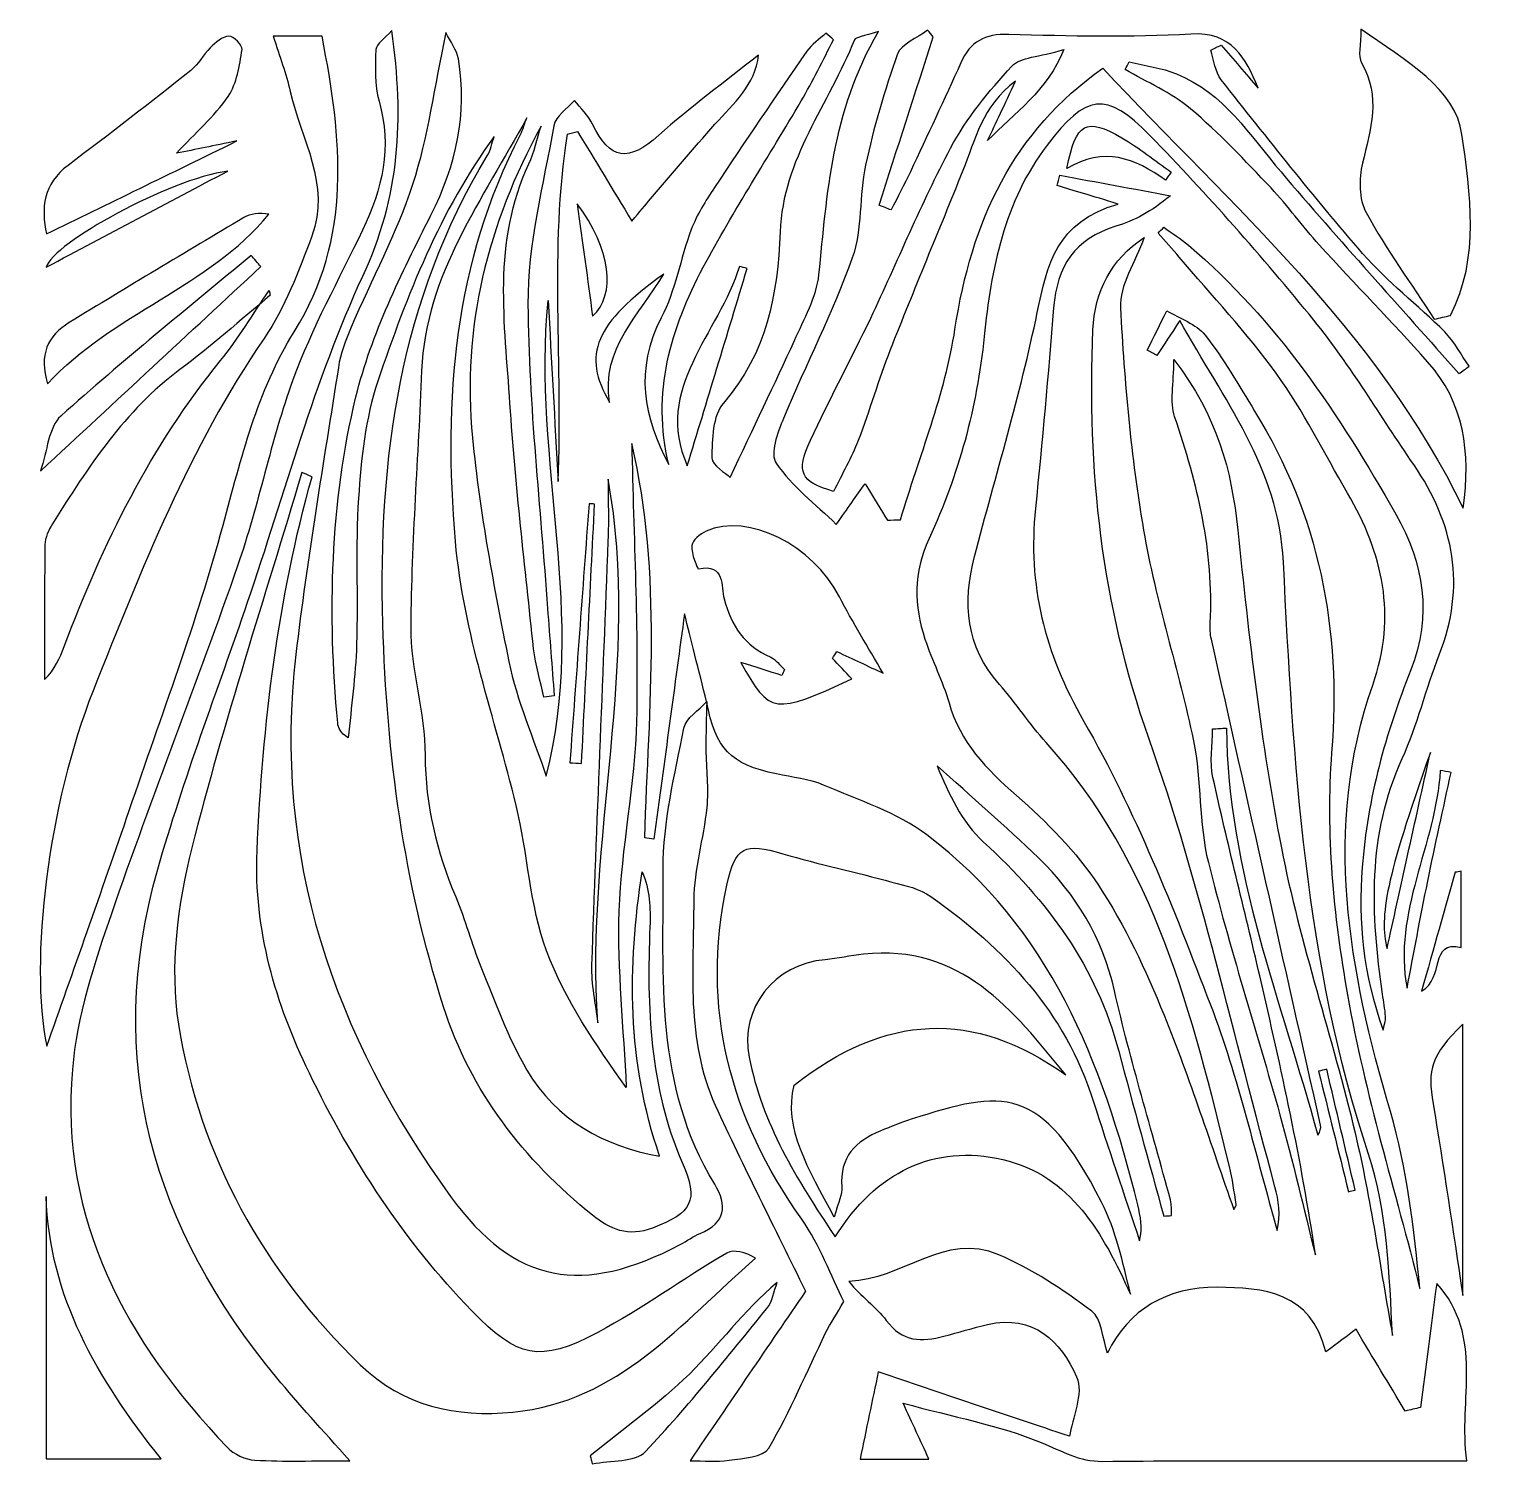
# Model space of a CAD drawing. Header units: centimetres. Extents: x -8.7 to 9, y -8.7 to 8.8.
import ezdxf

# ---------------------------------------------------------------- set-up
doc = ezdxf.new("R2010")
doc.units = ezdxf.units.CM
doc.header["$MEASUREMENT"] = 0
doc.layers.add('Layer 1', color=7, linetype='Continuous')

msp = doc.modelspace()

# ---------------------------------------------------------------- linework, layer by layer
at = {"layer": 'Layer 1'}
for points, knots in [([(-5.70905, 8.69035), (-5.48661, 8.69035), (-5.31802, 8.69035), (-5.11638, 8.69035), (-5.11638, 8.69035), (-4.87114, 7.45072), (-4.74255, 6.23798), (-5.45372, 5.09821), (-5.45372, 5.09821), (-5.90589, 4.37344), (-6.09758, 3.56241), (-6.31901, 2.74728), (-6.31901, 2.74728), (-6.63778, 1.57367), (-7.06768, 0.42982), (-7.46085, -0.72305), (-7.46085, -0.72305), (-7.79859, -1.71344), (-8.15133, -2.69867), (-8.46412, -3.59116), (-8.46412, -3.59116), (-8.67856, -2.55645), (-8.4457, -0.63865), (-7.90005, 0.73179), (-7.90005, 0.73179), (-7.31127, 2.21052), (-6.73165, 3.69081), (-5.82035, 5.01703), (-5.82035, 5.01703), (-5.56466, 5.38917), (-5.40104, 5.8325), (-5.24022, 6.2601), (-5.24022, 6.2601), (-5.0058, 6.88348), (-5.37116, 7.43834), (-5.50232, 8.01831), (-5.50232, 8.01831), (-5.55112, 8.23412), (-5.63179, 8.44277), (-5.70905, 8.69035)], [0, 0, 0, 0, 0.09090909, 0.09090909, 0.09090909, 0.09090909, 0.18181818, 0.18181818, 0.18181818, 0.18181818, 0.27272727, 0.27272727, 0.27272727, 0.27272727, 0.36363636, 0.36363636, 0.36363636, 0.36363636, 0.45454545, 0.45454545, 0.45454545, 0.45454545, 0.54545455, 0.54545455, 0.54545455, 0.54545455, 0.63636364, 0.63636364, 0.63636364, 0.63636364, 0.72727273, 0.72727273, 0.72727273, 0.72727273, 0.81818182, 0.81818182, 0.81818182, 0.81818182, 1, 1, 1, 1]), ([(-6.88679, 7.26779), (-6.64446, 7.31706), (-6.44277, 7.35804), (-6.1508, 7.41739), (-6.1508, 7.41739), (-6.97111, 7.01694), (-7.70909, 6.65671), (-8.4676, 6.28638), (-8.4676, 6.28638), (-8.5343, 6.60325), (-8.50837, 6.89302), (-8.20463, 7.12117), (-8.20463, 7.12117), (-7.70152, 7.49905), (-7.20477, 7.88566), (-6.71164, 8.27645), (-6.71164, 8.27645), (-6.61874, 8.35003), (-6.56204, 8.46753), (-6.47558, 8.55133), (-6.47558, 8.55133), (-6.41139, 8.61359), (-6.32792, 8.68836), (-6.2496, 8.69251), (-6.2496, 8.69251), (-6.19562, 8.69537), (-6.08008, 8.5775), (-6.0882, 8.53011), (-6.0882, 8.53011), (-6.12178, 8.33403), (-6.15048, 8.11575), (-6.25838, 7.95877), (-6.25838, 7.95877), (-6.42559, 7.71541), (-6.65594, 7.51541), (-6.88679, 7.26779)], [0, 0, 0, 0, 0.1, 0.1, 0.1, 0.1, 0.2, 0.2, 0.2, 0.2, 0.3, 0.3, 0.3, 0.3, 0.4, 0.4, 0.4, 0.4, 0.5, 0.5, 0.5, 0.5, 0.6, 0.6, 0.6, 0.6, 0.7, 0.7, 0.7, 0.7, 0.8, 0.8, 0.8, 0.8, 1, 1, 1, 1]), ([(-4.77967, -8.63148), (-5.22229, -8.63148), (-5.57779, -8.64439), (-5.9314, -8.62418), (-5.9314, -8.62418), (-6.04821, -8.61749), (-6.1891, -8.55298), (-6.26993, -8.46818), (-6.26993, -8.46818), (-7.49535, -7.18212), (-8.31108, -5.70725), (-8.15257, -3.87197), (-8.15257, -3.87197), (-8.09695, -3.22792), (-7.88762, -2.58617), (-7.67439, -1.96903), (-7.67439, -1.96903), (-7.18552, -0.55406), (-6.63376, 0.83905), (-6.14219, 2.25303), (-6.14219, 2.25303), (-5.88459, 2.99413), (-5.73918, 3.77481), (-5.47078, 4.51125), (-5.47078, 4.51125), (-5.2421, 5.13874), (-4.91309, 5.72997), (-4.62258, 6.33441), (-4.62258, 6.33441), (-4.38165, 6.83556), (-4.26402, 7.34372), (-4.42255, 7.90085), (-4.42255, 7.90085), (-4.47896, 8.09905), (-4.47039, 8.32051), (-4.46099, 8.52995), (-4.46099, 8.52995), (-4.45797, 8.59707), (-4.35709, 8.65981), (-4.26758, 8.76305), (-4.26758, 8.76305), (-4.11494, 7.67342), (-4.16968, 6.74264), (-4.62022, 5.77307), (-4.62022, 5.77307), (-5.2081, 4.50789), (-5.56666, 3.13599), (-6.02082, 1.809), (-6.02082, 1.809), (-6.39079, 0.72783), (-6.80086, -0.34212), (-7.11437, -1.43953), (-7.11437, -1.43953), (-7.77604, -3.75582), (-7.17591, -5.80299), (-5.66668, -7.62266), (-5.66668, -7.62266), (-5.39983, -7.94427), (-5.11511, -8.25098), (-4.77967, -8.63148)], [0, 0, 0, 0, 0.0625, 0.0625, 0.0625, 0.0625, 0.125, 0.125, 0.125, 0.125, 0.1875, 0.1875, 0.1875, 0.1875, 0.25, 0.25, 0.25, 0.25, 0.3125, 0.3125, 0.3125, 0.3125, 0.375, 0.375, 0.375, 0.375, 0.4375, 0.4375, 0.4375, 0.4375, 0.5, 0.5, 0.5, 0.5, 0.5625, 0.5625, 0.5625, 0.5625, 0.625, 0.625, 0.625, 0.625, 0.6875, 0.6875, 0.6875, 0.6875, 0.75, 0.75, 0.75, 0.75, 0.8125, 0.8125, 0.8125, 0.8125, 0.875, 0.875, 0.875, 0.875, 1, 1, 1, 1]), ([(-0.43752, 0.60002), (-0.53393, 0.49334), (-0.69279, 0.39862), (-0.71597, 0.27786), (-0.71597, 0.27786), (-0.82493, -0.28941), (-0.96928, -0.86421), (-0.96695, -1.43574), (-0.96695, -1.43574), (-0.96158, -2.74043), (-1.07159, -4.07668), (-0.34047, -5.26826), (-0.34047, -5.26826), (-0.18143, -5.52739), (-0.20566, -5.74004), (-0.51787, -5.86746), (-0.51787, -5.86746), (-0.60246, -5.90199), (-0.67765, -5.95903), (-0.75914, -6.00187), (-0.75914, -6.00187), (-1.94339, -6.62398), (-2.76862, -6.49593), (-3.55261, -5.41693), (-3.55261, -5.41693), (-4.97493, -3.45944), (-5.72201, -1.27755), (-5.43449, 1.17374), (-5.43449, 1.17374), (-5.29754, 2.34156), (-5.09723, 3.50207), (-4.91702, 4.66457), (-4.91702, 4.66457), (-4.8912, 4.8311), (-4.82934, 4.99556), (-4.7624, 5.15167), (-4.7624, 5.15167), (-4.51385, 5.73158), (-4.20974, 6.29245), (-4.01527, 6.88943), (-4.01527, 6.88943), (-3.82789, 7.46458), (-3.75026, 8.07548), (-3.61048, 8.73654), (-3.61048, 8.73654), (-3.55481, 8.62293), (-3.47681, 8.52453), (-3.45827, 8.416), (-3.45827, 8.416), (-3.34326, 7.74375), (-3.48386, 7.12843), (-3.79342, 6.51359), (-3.79342, 6.51359), (-4.15106, 5.80329), (-4.5178, 5.07174), (-4.70367, 4.30646), (-4.70367, 4.30646), (-5.01842, 3.0105), (-5.04816, 1.67333), (-4.92566, 0.33999), (-4.92566, 0.33999), (-4.92016, 0.28014), (-4.89592, 0.22204), (-4.79641, 0.15939), (-4.79641, 0.15939), (-4.76146, 0.5374), (-4.70801, 0.91478), (-4.69571, 1.29353), (-4.69571, 1.29353), (-4.67642, 1.88673), (-4.71336, 2.48281), (-4.67261, 3.07394), (-4.67261, 3.07394), (-4.63962, 3.55215), (-4.5898, 4.04599), (-4.43761, 4.49573), (-4.43761, 4.49573), (-4.08489, 5.538), (-3.6836, 6.56617), (-3.02198, 7.47269), (-3.02198, 7.47269), (-3.04981, 7.39345), (-3.06479, 7.30643), (-3.10736, 7.2361), (-3.10736, 7.2361), (-4.16969, 5.48032), (-4.43345, 3.56345), (-4.37593, 1.54409), (-4.37593, 1.54409), (-4.33061, -0.04854), (-4.12095, -1.59837), (-3.63825, -3.1102), (-3.63825, -3.1102), (-3.30831, -4.14353), (-2.66474, -4.96959), (-1.8272, -5.64634), (-1.8272, -5.64634), (-1.61752, -5.81575), (-1.38749, -5.91473), (-1.09653, -5.80266), (-1.09653, -5.80266), (-0.61036, -5.61544), (-0.53297, -5.47307), (-0.73545, -5.00656), (-0.73545, -5.00656), (-1.13492, -4.08644), (-1.16693, -3.11733), (-1.1287, -2.13737), (-1.1287, -2.13737), (-1.11992, -1.91261), (-1.12738, -1.68721), (-1.22197, -1.46845), (-1.22197, -1.46845), (-1.40414, -2.62775), (-1.40752, -3.77511), (-1.00996, -4.92685), (-1.00996, -4.92685), (-1.69092, -4.80969), (-2.26443, -4.48857), (-2.62469, -3.88053), (-2.62469, -3.88053), (-2.85657, -3.48913), (-3.01003, -3.0499), (-3.18399, -2.62617), (-3.18399, -2.62617), (-3.29845, -2.3474), (-3.37303, -2.0521), (-3.48977, -1.7744), (-3.48977, -1.7744), (-3.72173, -1.22261), (-3.86066, -0.664), (-3.86217, -0.05371), (-3.86217, -0.05371), (-3.86341, 0.46826), (-4.04055, 0.99028), (-4.03695, 1.51162), (-4.03695, 1.51162), (-4.02986, 2.54815), (-3.9458, 3.58397), (-3.90492, 4.6205), (-3.90492, 4.6205), (-3.85833, 5.80192), (-3.15237, 6.71298), (-2.62616, 7.69977), (-2.62616, 7.69977), (-2.65135, 7.63196), (-2.66979, 7.56065), (-2.70273, 7.49681), (-2.70273, 7.49681), (-3.50947, 5.9331), (-3.64208, 4.28326), (-3.49267, 2.5482), (-3.49267, 2.5482), (-3.39604, 1.42637), (-3.01351, 0.40317), (-2.75454, -0.66366), (-2.75454, -0.66366), (-2.61249, -1.24884), (-2.59179, -1.87281), (-2.38468, -2.43034), (-2.38468, -2.43034), (-2.16135, -3.03145), (-1.78418, -3.5754), (-1.41588, -4.09269), (-1.41588, -4.09269), (-1.44975, -3.37813), (-1.52886, -2.66206), (-1.50531, -1.94938), (-1.50531, -1.94938), (-1.47978, -1.1759), (-1.30814, -0.40665), (-1.29145, 0.36636), (-1.29145, 0.36636), (-1.26745, 1.47999), (-1.32574, 2.59542), (-1.34953, 3.73935), (-1.34953, 3.73935), (-0.97242, 2.1383), (-1.13979, 0.53808), (-1.19224, -1.05657), (-1.19224, -1.05657), (-1.15501, -1.06146), (-1.11781, -1.06636), (-1.08059, -1.07123), (-1.08059, -1.07123), (-0.95182, -0.12527), (-0.82302, 0.82073), (-0.70784, 1.667), (-0.70784, 1.667), (-0.63241, 1.36818), (-0.53546, 0.98414), (-0.43852, 0.60007), (-0.43852, 0.60007), (-0.43852, 0.60007), (-0.43752, 0.6001), (-0.43752, 0.6001), (-0.43752, 0.6001), (-0.43752, 0.6001), (-0.43752, 0.60002), (-0.43752, 0.60002)], [0, 0, 0, 0, 0.01960784, 0.01960784, 0.01960784, 0.01960784, 0.03921569, 0.03921569, 0.03921569, 0.03921569, 0.05882353, 0.05882353, 0.05882353, 0.05882353, 0.07843137, 0.07843137, 0.07843137, 0.07843137, 0.09803922, 0.09803922, 0.09803922, 0.09803922, 0.11764706, 0.11764706, 0.11764706, 0.11764706, 0.1372549, 0.1372549, 0.1372549, 0.1372549, 0.15686275, 0.15686275, 0.15686275, 0.15686275, 0.17647059, 0.17647059, 0.17647059, 0.17647059, 0.19607843, 0.19607843, 0.19607843, 0.19607843, 0.21568627, 0.21568627, 0.21568627, 0.21568627, 0.23529412, 0.23529412, 0.23529412, 0.23529412, 0.25490196, 0.25490196, 0.25490196, 0.25490196, 0.2745098, 0.2745098, 0.2745098, 0.2745098, 0.29411765, 0.29411765, 0.29411765, 0.29411765, 0.31372549, 0.31372549, 0.31372549, 0.31372549, 0.33333333, 0.33333333, 0.33333333, 0.33333333, 0.35294118, 0.35294118, 0.35294118, 0.35294118, 0.37254902, 0.37254902, 0.37254902, 0.37254902, 0.39215686, 0.39215686, 0.39215686, 0.39215686, 0.41176471, 0.41176471, 0.41176471, 0.41176471, 0.43137255, 0.43137255, 0.43137255, 0.43137255, 0.45098039, 0.45098039, 0.45098039, 0.45098039, 0.47058824, 0.47058824, 0.47058824, 0.47058824, 0.49019608, 0.49019608, 0.49019608, 0.49019608, 0.50980392, 0.50980392, 0.50980392, 0.50980392, 0.52941176, 0.52941176, 0.52941176, 0.52941176, 0.54901961, 0.54901961, 0.54901961, 0.54901961, 0.56862745, 0.56862745, 0.56862745, 0.56862745, 0.58823529, 0.58823529, 0.58823529, 0.58823529, 0.60784314, 0.60784314, 0.60784314, 0.60784314, 0.62745098, 0.62745098, 0.62745098, 0.62745098, 0.64705882, 0.64705882, 0.64705882, 0.64705882, 0.66666667, 0.66666667, 0.66666667, 0.66666667, 0.68627451, 0.68627451, 0.68627451, 0.68627451, 0.70588235, 0.70588235, 0.70588235, 0.70588235, 0.7254902, 0.7254902, 0.7254902, 0.7254902, 0.74509804, 0.74509804, 0.74509804, 0.74509804, 0.76470588, 0.76470588, 0.76470588, 0.76470588, 0.78431373, 0.78431373, 0.78431373, 0.78431373, 0.80392157, 0.80392157, 0.80392157, 0.80392157, 0.82352941, 0.82352941, 0.82352941, 0.82352941, 0.84313725, 0.84313725, 0.84313725, 0.84313725, 0.8627451, 0.8627451, 0.8627451, 0.8627451, 0.88235294, 0.88235294, 0.88235294, 0.88235294, 0.90196078, 0.90196078, 0.90196078, 0.90196078, 0.92156863, 0.92156863, 0.92156863, 0.92156863, 0.94117647, 0.94117647, 0.94117647, 0.94117647, 0.96078431, 0.96078431, 0.96078431, 0.96078431, 1, 1, 1, 1]), ([(-0.89839, 3.48374), (-1.20787, 4.06027), (-1.31633, 4.63965), (-0.99023, 5.26759), (-0.99023, 5.26759), (-0.81838, 5.59858), (-0.75867, 5.98609), (-0.62585, 6.33963), (-0.62585, 6.33963), (-0.55809, 6.51997), (-0.45136, 6.68867), (-0.34396, 6.85046), (-0.34396, 6.85046), (0.02511, 7.40661), (0.39963, 7.95914), (0.77904, 8.50826), (0.77904, 8.50826), (0.83817, 8.59391), (0.93348, 8.65457), (1.01203, 8.72681), (1.01203, 8.72681), (1.04338, 8.70107), (1.07471, 8.67527), (1.10609, 8.64953), (1.10609, 8.64953), (0.97541, 8.40114), (0.85384, 8.1474), (0.71231, 7.90536), (0.71231, 7.90536), (0.31721, 7.22956), (-0.11076, 6.5717), (-0.47956, 5.88209), (-0.47956, 5.88209), (-0.87564, 5.14144), (-1.11001, 4.35417), (-0.89839, 3.48374)], [0, 0, 0, 0, 0.1, 0.1, 0.1, 0.1, 0.2, 0.2, 0.2, 0.2, 0.3, 0.3, 0.3, 0.3, 0.4, 0.4, 0.4, 0.4, 0.5, 0.5, 0.5, 0.5, 0.6, 0.6, 0.6, 0.6, 0.7, 0.7, 0.7, 0.7, 0.8, 0.8, 0.8, 0.8, 1, 1, 1, 1]), ([(1.65174, 8.74884), (1.07651, 7.76186), (1.02963, 6.77402), (0.92678, 5.79315), (0.92678, 5.79315), (0.89789, 5.51804), (0.74668, 5.25131), (0.62912, 4.99085), (0.62912, 4.99085), (0.38845, 4.45782), (0.1326, 3.9317), (-0.15257, 3.32728), (-0.15257, 3.32728), (-0.20387, 3.37808), (-0.37577, 3.471), (-0.3754, 3.56326), (-0.3754, 3.56326), (-0.3745, 3.78961), (-0.36601, 4.07795), (-0.23324, 4.23091), (-0.23324, 4.23091), (0.29397, 4.83839), (0.42578, 5.55385), (0.45473, 6.3136), (0.45473, 6.3136), (0.48828, 7.19419), (1.04671, 7.87276), (1.35886, 8.64593), (1.35886, 8.64593), (1.37337, 8.68201), (1.4664, 8.6863), (1.65174, 8.74884)], [0, 0, 0, 0, 0.11111111, 0.11111111, 0.11111111, 0.11111111, 0.22222222, 0.22222222, 0.22222222, 0.22222222, 0.33333333, 0.33333333, 0.33333333, 0.33333333, 0.44444444, 0.44444444, 0.44444444, 0.44444444, 0.55555556, 0.55555556, 0.55555556, 0.55555556, 0.66666667, 0.66666667, 0.66666667, 0.66666667, 0.77777778, 0.77777778, 0.77777778, 0.77777778, 1, 1, 1, 1]), ([(8.7113, 4.58817), (7.98856, 5.40444), (7.25495, 6.21147), (6.54733, 7.04065), (6.54733, 7.04065), (6.16548, 7.48811), (5.8514, 8.00209), (5.27566, 8.23395), (5.27566, 8.23395), (5.09405, 8.30705), (4.89299, 8.33185), (4.7008, 8.37876), (4.7008, 8.37876), (4.68432, 8.34809), (4.66781, 8.3174), (4.65135, 8.28671), (4.65135, 8.28671), (4.91794, 8.13018), (5.21155, 8.00572), (5.44489, 7.80964), (5.44489, 7.80964), (5.79485, 7.51561), (6.10995, 7.17832), (6.42557, 6.8459), (6.42557, 6.8459), (6.63332, 6.62709), (6.80808, 6.37722), (7.01157, 6.15401), (7.01157, 6.15401), (7.44681, 5.67665), (7.89882, 5.2144), (8.32951, 4.73304), (8.32951, 4.73304), (8.77472, 4.23544), (8.85593, 3.63666), (8.76351, 2.95112), (8.76351, 2.95112), (7.71266, 5.10872), (5.95027, 6.63023), (4.37918, 8.30131), (4.37918, 8.30131), (3.2873, 7.53246), (2.78102, 6.44232), (2.58173, 5.12927), (2.58173, 5.12927), (2.46211, 4.34089), (2.14662, 3.58225), (1.91913, 2.81028), (1.91913, 2.81028), (1.86576, 2.80904), (1.81242, 2.80785), (1.75906, 2.8066), (1.75906, 2.8066), (1.67947, 2.93675), (1.59989, 3.0669), (1.48813, 3.24978), (1.48813, 3.24978), (1.38325, 3.10132), (1.28033, 2.95556), (1.13869, 2.75506), (1.13869, 2.75506), (0.88408, 3.00292), (0.59939, 3.21914), (0.40585, 3.49851), (0.40585, 3.49851), (0.32949, 3.60879), (0.42458, 3.87282), (0.49589, 4.04427), (0.49589, 4.04427), (0.76762, 4.69798), (1.09546, 5.33028), (1.33311, 5.99531), (1.33311, 5.99531), (1.45826, 6.34551), (1.41323, 6.75271), (1.4939, 7.12357), (1.4939, 7.12357), (1.59354, 7.58162), (1.7247, 8.03564), (1.88472, 8.47601), (1.88472, 8.47601), (1.92975, 8.59989), (2.12374, 8.66969), (2.24942, 8.7643), (2.24942, 8.7643), (2.27217, 8.73723), (2.29498, 8.71017), (2.31771, 8.68305), (2.31771, 8.68305), (2.09781, 8.0009), (1.87795, 7.3187), (1.65802, 6.63652), (1.65802, 6.63652), (1.70715, 6.61731), (1.75629, 6.59813), (1.80542, 6.57892), (1.80542, 6.57892), (1.8836, 6.73389), (1.96555, 6.88713), (2.03931, 7.04419), (2.03931, 7.04419), (2.24598, 7.48406), (2.45407, 7.9234), (2.65198, 8.36727), (2.65198, 8.36727), (2.76792, 8.62722), (2.94442, 8.72152), (3.23615, 8.71305), (3.23615, 8.71305), (3.97436, 8.69162), (4.71544, 8.67498), (5.45182, 8.71747), (5.45182, 8.71747), (5.95257, 8.74636), (6.11418, 8.42968), (6.26917, 8.06122), (6.26917, 8.06122), (6.1191, 8.23518), (5.96908, 8.40917), (5.81901, 8.58319), (5.81901, 8.58319), (5.77718, 8.56306), (5.73535, 8.54292), (5.69349, 8.52271), (5.69349, 8.52271), (5.73373, 8.40119), (5.74424, 8.25598), (5.81901, 8.16179), (5.81901, 8.16179), (6.38339, 7.45059), (6.94537, 6.73637), (7.53973, 6.05052), (7.53973, 6.05052), (7.84001, 5.704), (8.21254, 5.42094), (8.53869, 5.09545), (8.53869, 5.09545), (8.65786, 4.97655), (8.73745, 4.81798), (8.83505, 4.67746), (8.83505, 4.67746), (8.79385, 4.6477), (8.75258, 4.61793), (8.7113, 4.58817)], [0, 0, 0, 0, 0.02702703, 0.02702703, 0.02702703, 0.02702703, 0.05405405, 0.05405405, 0.05405405, 0.05405405, 0.08108108, 0.08108108, 0.08108108, 0.08108108, 0.10810811, 0.10810811, 0.10810811, 0.10810811, 0.13513514, 0.13513514, 0.13513514, 0.13513514, 0.16216216, 0.16216216, 0.16216216, 0.16216216, 0.18918919, 0.18918919, 0.18918919, 0.18918919, 0.21621622, 0.21621622, 0.21621622, 0.21621622, 0.24324324, 0.24324324, 0.24324324, 0.24324324, 0.27027027, 0.27027027, 0.27027027, 0.27027027, 0.2972973, 0.2972973, 0.2972973, 0.2972973, 0.32432432, 0.32432432, 0.32432432, 0.32432432, 0.35135135, 0.35135135, 0.35135135, 0.35135135, 0.37837838, 0.37837838, 0.37837838, 0.37837838, 0.40540541, 0.40540541, 0.40540541, 0.40540541, 0.43243243, 0.43243243, 0.43243243, 0.43243243, 0.45945946, 0.45945946, 0.45945946, 0.45945946, 0.48648649, 0.48648649, 0.48648649, 0.48648649, 0.51351351, 0.51351351, 0.51351351, 0.51351351, 0.54054054, 0.54054054, 0.54054054, 0.54054054, 0.56756757, 0.56756757, 0.56756757, 0.56756757, 0.59459459, 0.59459459, 0.59459459, 0.59459459, 0.62162162, 0.62162162, 0.62162162, 0.62162162, 0.64864865, 0.64864865, 0.64864865, 0.64864865, 0.67567568, 0.67567568, 0.67567568, 0.67567568, 0.7027027, 0.7027027, 0.7027027, 0.7027027, 0.72972973, 0.72972973, 0.72972973, 0.72972973, 0.75675676, 0.75675676, 0.75675676, 0.75675676, 0.78378378, 0.78378378, 0.78378378, 0.78378378, 0.81081081, 0.81081081, 0.81081081, 0.81081081, 0.83783784, 0.83783784, 0.83783784, 0.83783784, 0.86486486, 0.86486486, 0.86486486, 0.86486486, 0.89189189, 0.89189189, 0.89189189, 0.89189189, 0.91891892, 0.91891892, 0.91891892, 0.91891892, 0.94594595, 0.94594595, 0.94594595, 0.94594595, 1, 1, 1, 1]), ([(8.41163, 5.25084), (8.13125, 5.68058), (7.82822, 6.09796), (7.58251, 6.54669), (7.58251, 6.54669), (7.49366, 6.70901), (7.49178, 6.95881), (7.53795, 7.14719), (7.53795, 7.14719), (7.63939, 7.56097), (7.7624, 7.9561), (7.52578, 8.36763), (7.52578, 8.36763), (7.47818, 8.45034), (7.51887, 8.58377), (7.51887, 8.77784), (7.51887, 8.77784), (8.06889, 8.39112), (8.67211, 8.04987), (8.74786, 7.49731), (8.74786, 7.49731), (8.84531, 6.78645), (8.97075, 5.99678), (8.60842, 5.29643), (8.60842, 5.29643), (8.54289, 5.28122), (8.47725, 5.26603), (8.41163, 5.25084)], [0, 0, 0, 0, 0.125, 0.125, 0.125, 0.125, 0.25, 0.25, 0.25, 0.25, 0.375, 0.375, 0.375, 0.375, 0.5, 0.5, 0.5, 0.5, 0.625, 0.625, 0.625, 0.625, 0.75, 0.75, 0.75, 0.75, 1, 1, 1, 1]), ([(3.90596, 8.52869), (3.60066, 8.43757), (3.37584, 8.43844), (3.27371, 8.32695), (3.27371, 8.32695), (2.99405, 8.02159), (2.71959, 7.69351), (2.52753, 7.32979), (2.52753, 7.32979), (2.1728, 6.65796), (1.88348, 5.95181), (1.55704, 5.26464), (1.55704, 5.26464), (1.32016, 4.76593), (1.05767, 4.27923), (0.8247, 3.77877), (0.8247, 3.77877), (0.64163, 3.38549), (0.70487, 3.27596), (1.10468, 3.15523), (1.10468, 3.15523), (1.20819, 3.36626), (1.32352, 3.56446), (1.40498, 3.77578), (1.40498, 3.77578), (1.54492, 4.13897), (1.65141, 4.51513), (1.79392, 4.87724), (1.79392, 4.87724), (2.08099, 5.60686), (2.38537, 6.32962), (2.67742, 7.05725), (2.67742, 7.05725), (2.82649, 7.4287), (2.90745, 7.83901), (3.31959, 8.14569), (3.31959, 8.14569), (3.18243, 7.85507), (3.08057, 7.63922), (2.97867, 7.4234), (2.97867, 7.4234), (3.30544, 7.7575), (3.70541, 8.02865), (3.90596, 8.52869)], [0, 0, 0, 0, 0.08333333, 0.08333333, 0.08333333, 0.08333333, 0.16666667, 0.16666667, 0.16666667, 0.16666667, 0.25, 0.25, 0.25, 0.25, 0.33333333, 0.33333333, 0.33333333, 0.33333333, 0.41666667, 0.41666667, 0.41666667, 0.41666667, 0.5, 0.5, 0.5, 0.5, 0.58333333, 0.58333333, 0.58333333, 0.58333333, 0.66666667, 0.66666667, 0.66666667, 0.66666667, 0.75, 0.75, 0.75, 0.75, 0.83333333, 0.83333333, 0.83333333, 0.83333333, 1, 1, 1, 1]), ([(-2.36585, 5.47807), (-2.56236, 3.54045), (-1.87896, 1.62748), (-2.39019, -0.30527), (-2.39019, -0.30527), (-2.54069, 0.14635), (-2.74523, 0.6068), (-2.84377, 1.08893), (-2.84377, 1.08893), (-3.02744, 1.9879), (-3.19516, 2.8949), (-3.28637, 3.80692), (-3.28637, 3.80692), (-3.4202, 5.14582), (-3.10108, 6.41283), (-2.45201, 7.59811), (-2.45201, 7.59811), (-2.50038, 7.44465), (-2.53186, 7.2832), (-2.59983, 7.13898), (-2.59983, 7.13898), (-3.04444, 6.19534), (-2.8946, 5.20199), (-2.8306, 4.22319), (-2.8306, 4.22319), (-2.76557, 3.22788), (-2.64753, 2.23588), (-2.54345, 1.24337), (-2.54345, 1.24337), (-2.52265, 1.04477), (-2.46029, 0.85057), (-2.41706, 0.65428), (-2.41706, 0.65428), (-2.37549, 0.65984), (-2.33393, 0.66542), (-2.29236, 0.67098), (-2.29236, 0.67098), (-2.31924, 1.02404), (-2.34766, 1.37705), (-2.37266, 1.73021), (-2.37266, 1.73021), (-2.46008, 2.96423), (-2.60158, 4.19782), (-2.61206, 5.43247), (-2.61206, 5.43247), (-2.6182, 6.15584), (-2.42391, 6.8826), (-2.29646, 7.60369), (-2.29646, 7.60369), (-2.27635, 7.71749), (-2.13237, 7.8094), (-2.04563, 7.91143), (-2.04563, 7.91143), (-1.97126, 7.81515), (-1.87698, 7.72834), (-1.82605, 7.62097), (-1.82605, 7.62097), (-1.6179, 7.1824), (-1.38769, 7.15737), (-1.02153, 7.48672), (-1.02153, 7.48672), (-0.64106, 7.82901), (-0.22365, 8.13027), (0.19172, 8.46068), (0.19172, 8.46068), (0.15523, 8.10116), (-0.10977, 7.8737), (-0.33747, 7.62044), (-0.33747, 7.62044), (-0.60428, 7.32363), (-0.85933, 7.01624), (-1.11937, 6.71329), (-1.11937, 6.71329), (-1.18501, 6.63675), (-1.25013, 6.55981), (-1.3485, 6.44429), (-1.3485, 6.44429), (-1.58244, 6.83018), (-1.79496, 7.18073), (-2.00747, 7.53128), (-2.00747, 7.53128), (-2.04898, 7.52062), (-2.09058, 7.50993), (-2.13209, 7.49927), (-2.13209, 7.49927), (-2.35093, 6.09917), (-2.18196, 4.6891), (-2.24546, 3.27678), (-2.24546, 3.27678), (-2.28558, 4.01055), (-2.32571, 4.74432), (-2.36585, 5.47807)], [0, 0, 0, 0, 0.04166667, 0.04166667, 0.04166667, 0.04166667, 0.08333333, 0.08333333, 0.08333333, 0.08333333, 0.125, 0.125, 0.125, 0.125, 0.16666667, 0.16666667, 0.16666667, 0.16666667, 0.20833333, 0.20833333, 0.20833333, 0.20833333, 0.25, 0.25, 0.25, 0.25, 0.29166667, 0.29166667, 0.29166667, 0.29166667, 0.33333333, 0.33333333, 0.33333333, 0.33333333, 0.375, 0.375, 0.375, 0.375, 0.41666667, 0.41666667, 0.41666667, 0.41666667, 0.45833333, 0.45833333, 0.45833333, 0.45833333, 0.5, 0.5, 0.5, 0.5, 0.54166667, 0.54166667, 0.54166667, 0.54166667, 0.58333333, 0.58333333, 0.58333333, 0.58333333, 0.625, 0.625, 0.625, 0.625, 0.66666667, 0.66666667, 0.66666667, 0.66666667, 0.70833333, 0.70833333, 0.70833333, 0.70833333, 0.75, 0.75, 0.75, 0.75, 0.79166667, 0.79166667, 0.79166667, 0.79166667, 0.83333333, 0.83333333, 0.83333333, 0.83333333, 0.875, 0.875, 0.875, 0.875, 0.91666667, 0.91666667, 0.91666667, 0.91666667, 1, 1, 1, 1]), ([(7.79108, -3.39717), (7.54203, -2.71611), (7.48517, -2.08031), (7.53499, -1.4133), (7.53499, -1.4133), (7.59754, -0.57497), (7.81987, 0.21251), (8.12546, 0.98592), (8.12546, 0.98592), (8.38642, 1.64619), (8.28561, 2.27852), (7.94343, 2.87986), (7.94343, 2.87986), (7.25639, 4.08715), (6.4955, 5.2391), (5.42272, 6.14924), (5.42272, 6.14924), (5.32829, 6.2293), (5.2219, 6.29534), (5.12112, 6.36789), (5.12112, 6.36789), (5.0986, 6.34474), (5.07611, 6.32159), (5.05365, 6.29841), (5.05365, 6.29841), (5.13919, 6.20012), (5.22597, 6.10278), (5.31019, 6.00337), (5.31019, 6.00337), (5.7063, 5.53569), (6.13214, 5.08937), (6.48838, 4.59303), (6.48838, 4.59303), (6.81707, 4.13509), (7.07253, 3.62436), (7.35703, 3.13499), (7.35703, 3.13499), (7.78404, 2.40053), (7.9592, 1.65002), (7.66278, 0.80134), (7.66278, 0.80134), (7.05183, -0.94774), (7.36997, -2.66634), (7.87696, -4.38378), (7.87696, -4.38378), (8.08257, -5.08035), (8.16308, -5.81391), (8.23661, -6.53849), (8.23661, -6.53849), (7.93575, -5.34911), (7.56811, -4.17147), (7.35512, -2.96654), (7.35512, -2.96654), (7.18454, -2.0015), (7.08577, -0.99407), (7.16237, -0.02183), (7.16237, -0.02183), (7.28106, 1.48465), (7.01367, 2.85461), (6.22646, 4.13194), (6.22646, 4.13194), (6.03297, 4.44592), (5.84985, 4.76967), (5.62276, 5.05801), (5.62276, 5.05801), (5.5155, 5.19416), (5.31561, 5.25729), (5.15765, 5.35352), (5.15765, 5.35352), (5.07878, 5.19363), (4.99988, 5.03372), (4.92101, 4.87383), (4.92101, 4.87383), (4.96025, 4.85219), (4.99951, 4.83057), (5.0387, 4.8089), (5.0387, 4.8089), (5.12194, 4.93661), (5.20512, 5.0643), (5.31641, 5.23504), (5.31641, 5.23504), (5.84936, 4.27352), (6.51849, 3.44386), (6.57601, 2.29671), (6.57601, 2.29671), (6.69782, -0.13174), (6.83324, -2.55974), (7.61167, -4.90348), (7.61167, -4.90348), (7.84273, -5.59928), (7.86321, -6.36499), (7.90295, -7.10878), (7.90295, -7.10878), (7.75396, -6.28664), (7.63974, -5.45625), (7.44773, -4.64429), (7.44773, -4.64429), (7.17299, -3.48269), (6.77918, -2.34667), (6.5509, -1.17738), (6.5509, -1.17738), (6.30217, 0.09672), (6.15516, 1.39334), (6.0211, 2.68609), (6.0211, 2.68609), (5.94606, 3.41002), (5.77411, 4.07198), (5.24434, 4.75831), (5.24434, 4.75831), (5.24434, 4.4579), (5.19288, 4.24319), (5.25315, 4.06664), (5.25315, 4.06664), (5.53154, 3.25093), (5.73295, 2.42694), (5.68559, 1.55696), (5.68559, 1.55696), (5.68202, 1.49171), (5.68593, 1.4238), (5.7002, 1.36022), (5.7002, 1.36022), (6.14176, -0.60981), (6.58526, -2.57937), (7.02693, -4.54938), (7.02693, -4.54938), (7.03508, -4.58571), (7.02463, -4.62619), (6.99391, -4.67106), (6.99391, -4.67106), (6.54735, -3.03956), (5.89967, -1.45777), (5.88359, 0.27773), (5.88359, 0.27773), (5.82689, 0.27434), (5.77022, 0.27093), (5.71349, 0.26752), (5.71349, 0.26752), (5.71349, 0.0699), (5.67809, -0.13549), (5.71963, -0.32398), (5.71963, -0.32398), (5.89727, -1.13032), (6.10246, -1.93048), (6.28838, -2.73505), (6.28838, -2.73505), (6.54772, -3.85747), (6.79876, -4.98181), (6.96471, -6.1278), (6.96471, -6.1278), (6.82173, -5.55961), (6.6906, -4.98808), (6.53317, -4.42386), (6.53317, -4.42386), (6.24768, -3.40045), (5.92106, -2.38784), (5.66327, -1.35774), (5.66327, -1.35774), (5.54339, -0.87858), (5.58337, -0.36105), (5.48211, 0.12475), (5.48211, 0.12475), (5.30304, 0.98364), (5.02396, 1.82338), (4.87489, 2.68634), (4.87489, 2.68634), (4.7209, 3.57775), (4.64317, 4.4858), (4.59443, 5.38991), (4.59443, 5.38991), (4.57988, 5.66026), (4.77493, 5.94191), (4.88253, 6.24248), (4.88253, 6.24248), (4.48039, 5.97692), (4.27886, 5.58552), (4.25936, 5.12057), (4.25936, 5.12057), (4.18829, 3.42665), (4.3635, 1.78592), (4.93918, 0.15468), (4.93918, 0.15468), (5.56643, -1.62247), (5.97381, -3.47728), (6.47371, -5.2992), (6.47371, -5.2992), (6.51991, -5.46758), (6.54176, -5.64266), (6.50215, -5.83152), (6.50215, -5.83152), (6.23579, -4.91466), (6.02841, -3.9752), (5.68848, -3.08644), (5.68848, -3.08644), (5.23919, -1.91172), (4.77315, -0.72659), (4.14943, 0.35933), (4.14943, 0.35933), (3.66741, 1.19856), (3.46601, 2.0175), (3.56081, 2.95005), (3.56081, 2.95005), (3.64341, 3.76253), (3.71485, 4.57618), (3.78081, 5.3902), (3.78081, 5.3902), (3.82113, 5.88799), (4.03764, 6.22996), (4.53646, 6.37969), (4.53646, 6.37969), (4.75995, 6.44674), (4.96945, 6.56048), (5.20361, 6.75201), (5.20361, 6.75201), (4.75482, 6.83493), (4.30596, 6.91785), (3.85712, 7.00077), (3.85712, 7.00077), (3.8467, 6.9592), (3.83627, 6.91766), (3.82582, 6.87615), (3.82582, 6.87615), (4.02799, 6.81466), (4.23013, 6.7532), (4.56766, 6.65057), (4.56766, 6.65057), (3.81264, 6.43753), (3.70279, 5.9118), (3.58296, 5.33234), (3.58296, 5.33234), (3.37627, 4.33261), (3.07591, 3.35238), (2.82003, 2.3626), (2.82003, 2.3626), (2.67435, 1.7992), (2.7111, 1.27053), (3.12205, 0.80902), (3.12205, 0.80902), (3.32332, 0.58299), (3.4895, 0.32547), (3.69249, 0.1011), (3.69249, 0.1011), (5.01953, -1.36533), (5.46671, -3.21005), (5.91965, -5.05275), (5.91965, -5.05275), (5.95696, -5.20452), (5.97754, -5.36051), (6.00228, -5.51514), (6.00228, -5.51514), (6.00519, -5.5335), (5.98463, -5.55562), (5.97394, -5.57808), (5.97394, -5.57808), (5.69322, -4.78674), (5.43829, -3.98767), (5.12487, -3.21223), (5.12487, -3.21223), (4.9041, -2.66594), (4.64777, -2.12299), (4.32548, -1.6323), (4.32548, -1.6323), (4.05799, -1.22503), (3.69918, -0.86384), (3.32911, -0.54169), (3.32911, -0.54169), (2.96147, -0.22176), (2.64617, 0.10493), (2.50909, 0.58633), (2.50909, 0.58633), (2.43395, 0.8502), (2.30298, 1.09761), (2.21688, 1.35891), (2.21688, 1.35891), (2.08149, 1.76952), (2.07229, 2.16621), (2.26596, 2.58168), (2.26596, 2.58168), (2.6281, 3.35858), (2.84757, 4.1732), (2.93686, 5.0382), (2.93686, 5.0382), (3.02134, 5.85656), (3.1784, 6.68052), (3.70344, 7.36791), (3.70344, 7.36791), (4.17408, 7.98407), (4.41657, 8.03614), (4.95561, 7.48208), (4.95561, 7.48208), (5.65263, 6.76567), (6.31726, 6.01359), (6.94681, 5.23712), (6.94681, 5.23712), (7.39329, 4.68639), (7.75723, 4.06888), (8.16048, 3.48288), (8.16048, 3.48288), (8.65567, 2.76329), (8.79871, 2.00164), (8.47137, 1.16825), (8.47137, 1.16825), (8.30839, 0.75328), (8.20581, 0.31264), (8.02123, -0.09143), (8.02123, -0.09143), (7.59559, -1.02335), (7.64002, -1.9831), (7.78221, -2.95634), (7.78221, -2.95634), (7.79555, -3.04746), (7.81079, -3.13853), (7.81909, -3.23018), (7.81909, -3.23018), (7.82217, -3.2643), (7.80817, -3.30015), (7.79108, -3.39717)], [0, 0, 0, 0, 0.0125, 0.0125, 0.0125, 0.0125, 0.025, 0.025, 0.025, 0.025, 0.0375, 0.0375, 0.0375, 0.0375, 0.05, 0.05, 0.05, 0.05, 0.0625, 0.0625, 0.0625, 0.0625, 0.075, 0.075, 0.075, 0.075, 0.0875, 0.0875, 0.0875, 0.0875, 0.1, 0.1, 0.1, 0.1, 0.1125, 0.1125, 0.1125, 0.1125, 0.125, 0.125, 0.125, 0.125, 0.1375, 0.1375, 0.1375, 0.1375, 0.15, 0.15, 0.15, 0.15, 0.1625, 0.1625, 0.1625, 0.1625, 0.175, 0.175, 0.175, 0.175, 0.1875, 0.1875, 0.1875, 0.1875, 0.2, 0.2, 0.2, 0.2, 0.2125, 0.2125, 0.2125, 0.2125, 0.225, 0.225, 0.225, 0.225, 0.2375, 0.2375, 0.2375, 0.2375, 0.25, 0.25, 0.25, 0.25, 0.2625, 0.2625, 0.2625, 0.2625, 0.275, 0.275, 0.275, 0.275, 0.2875, 0.2875, 0.2875, 0.2875, 0.3, 0.3, 0.3, 0.3, 0.3125, 0.3125, 0.3125, 0.3125, 0.325, 0.325, 0.325, 0.325, 0.3375, 0.3375, 0.3375, 0.3375, 0.35, 0.35, 0.35, 0.35, 0.3625, 0.3625, 0.3625, 0.3625, 0.375, 0.375, 0.375, 0.375, 0.3875, 0.3875, 0.3875, 0.3875, 0.4, 0.4, 0.4, 0.4, 0.4125, 0.4125, 0.4125, 0.4125, 0.425, 0.425, 0.425, 0.425, 0.4375, 0.4375, 0.4375, 0.4375, 0.45, 0.45, 0.45, 0.45, 0.4625, 0.4625, 0.4625, 0.4625, 0.475, 0.475, 0.475, 0.475, 0.4875, 0.4875, 0.4875, 0.4875, 0.5, 0.5, 0.5, 0.5, 0.5125, 0.5125, 0.5125, 0.5125, 0.525, 0.525, 0.525, 0.525, 0.5375, 0.5375, 0.5375, 0.5375, 0.55, 0.55, 0.55, 0.55, 0.5625, 0.5625, 0.5625, 0.5625, 0.575, 0.575, 0.575, 0.575, 0.5875, 0.5875, 0.5875, 0.5875, 0.6, 0.6, 0.6, 0.6, 0.6125, 0.6125, 0.6125, 0.6125, 0.625, 0.625, 0.625, 0.625, 0.6375, 0.6375, 0.6375, 0.6375, 0.65, 0.65, 0.65, 0.65, 0.6625, 0.6625, 0.6625, 0.6625, 0.675, 0.675, 0.675, 0.675, 0.6875, 0.6875, 0.6875, 0.6875, 0.7, 0.7, 0.7, 0.7, 0.7125, 0.7125, 0.7125, 0.7125, 0.725, 0.725, 0.725, 0.725, 0.7375, 0.7375, 0.7375, 0.7375, 0.75, 0.75, 0.75, 0.75, 0.7625, 0.7625, 0.7625, 0.7625, 0.775, 0.775, 0.775, 0.775, 0.7875, 0.7875, 0.7875, 0.7875, 0.8, 0.8, 0.8, 0.8, 0.8125, 0.8125, 0.8125, 0.8125, 0.825, 0.825, 0.825, 0.825, 0.8375, 0.8375, 0.8375, 0.8375, 0.85, 0.85, 0.85, 0.85, 0.8625, 0.8625, 0.8625, 0.8625, 0.875, 0.875, 0.875, 0.875, 0.8875, 0.8875, 0.8875, 0.8875, 0.9, 0.9, 0.9, 0.9, 0.9125, 0.9125, 0.9125, 0.9125, 0.925, 0.925, 0.925, 0.925, 0.9375, 0.9375, 0.9375, 0.9375, 0.95, 0.95, 0.95, 0.95, 0.9625, 0.9625, 0.9625, 0.9625, 0.975, 0.975, 0.975, 0.975, 1, 1, 1, 1]), ([(5.14125, 6.93954), (5.16467, 6.97256), (5.18808, 7.00555), (5.2115, 7.03857), (5.2115, 7.03857), (5.01253, 7.17859), (4.82259, 7.33408), (4.61285, 7.45539), (4.61285, 7.45539), (4.17438, 7.70894), (4.05529, 7.64637), (3.94213, 7.08196), (3.94213, 7.08196), (4.38915, 7.35632), (4.7738, 7.20976), (5.14125, 6.93954)], [0, 0, 0, 0, 0.2, 0.2, 0.2, 0.2, 0.4, 0.4, 0.4, 0.4, 0.6, 0.6, 0.6, 0.6, 1, 1, 1, 1]), ([(-8.46921, 5.88375), (-8.38716, 6.17564), (-6.98294, 6.94907), (-6.26219, 7.05183), (-6.26219, 7.05183), (-6.99146, 6.66586), (-7.7207, 6.27991), (-8.46921, 5.88375)], [0, 0, 0, 0, 0.33333333, 0.33333333, 0.33333333, 0.33333333, 1, 1, 1, 1]), ([(-1.82573, 5.28902), (-1.88637, 5.73315), (-1.94471, 6.16043), (-2.012, 6.65289), (-2.012, 6.65289), (-1.60671, 6.10973), (-1.53395, 5.54202), (-1.82573, 5.28902)], [0, 0, 0, 0, 0.33333333, 0.33333333, 0.33333333, 0.33333333, 1, 1, 1, 1]), ([(-8.45309, 4.46508), (-8.56347, 4.81647), (-8.45219, 5.04968), (-8.19033, 5.20962), (-8.19033, 5.20962), (-7.48529, 5.64026), (-6.77663, 6.06502), (-6.06581, 6.48597), (-6.06581, 6.48597), (-5.98437, 6.53418), (-5.87986, 6.54338), (-5.76188, 6.52661), (-5.76188, 6.52661), (-6.49388, 5.6388), (-7.65609, 5.32754), (-8.45309, 4.46508)], [0, 0, 0, 0, 0.2, 0.2, 0.2, 0.2, 0.4, 0.4, 0.4, 0.4, 0.6, 0.6, 0.6, 0.6, 1, 1, 1, 1]), ([(-5.86018, 5.88976), (-6.73489, 5.0781), (-7.60958, 4.26644), (-8.54157, 3.40162), (-8.54157, 3.40162), (-8.45569, 3.64792), (-8.44341, 3.93769), (-8.29252, 4.07284), (-8.29252, 4.07284), (-7.54094, 4.74626), (-6.75294, 5.37901), (-5.97773, 6.02605), (-5.97773, 6.02605), (-5.93855, 5.98062), (-5.89939, 5.93519), (-5.86018, 5.88976)], [0, 0, 0, 0, 0.2, 0.2, 0.2, 0.2, 0.4, 0.4, 0.4, 0.4, 0.6, 0.6, 0.6, 0.6, 1, 1, 1, 1]), ([(-0.67344, 3.4684), (-1.09542, 4.40495), (-0.28731, 5.07704), (-0.04085, 5.89071), (-0.04085, 5.89071), (-0.00899, 5.88335), (0.02286, 5.87597), (0.05474, 5.86859), (0.05474, 5.86859), (-0.19164, 5.05664), (-0.43794, 4.24468), (-0.67344, 3.4684)], [0, 0, 0, 0, 0.25, 0.25, 0.25, 0.25, 0.5, 0.5, 0.5, 0.5, 1, 1, 1, 1]), ([(-1.61819, 4.2391), (-1.96027, 4.81716), (-1.79694, 5.19845), (-0.95932, 5.79959), (-0.95932, 5.79959), (-1.24897, 5.30812), (-1.72678, 4.89215), (-1.61819, 4.2391)], [0, 0, 0, 0, 0.33333333, 0.33333333, 0.33333333, 0.33333333, 1, 1, 1, 1]), ([(-5.76053, 5.59948), (-5.95569, 5.31471), (-6.13198, 5.01462), (-6.34931, 4.74792), (-6.34931, 4.74792), (-7.19886, 3.70538), (-7.78354, 2.52129), (-8.25045, 1.271), (-8.25045, 1.271), (-8.30316, 1.12987), (-8.36687, 0.99292), (-8.48982, 0.86688), (-8.48982, 0.86688), (-8.48982, 1.41399), (-8.49379, 1.96114), (-8.48569, 2.50812), (-8.48569, 2.50812), (-8.48445, 2.59318), (-8.44195, 2.68616), (-8.3951, 2.76072), (-8.3951, 2.76072), (-7.95986, 3.45298), (-7.51811, 4.13727), (-6.8448, 4.6373), (-6.8448, 4.6373), (-6.46443, 4.91977), (-6.11095, 5.23838), (-5.74535, 5.54067), (-5.74535, 5.54067), (-5.7504, 5.56027), (-5.75545, 5.57988), (-5.76053, 5.59948)], [0, 0, 0, 0, 0.11111111, 0.11111111, 0.11111111, 0.11111111, 0.22222222, 0.22222222, 0.22222222, 0.22222222, 0.33333333, 0.33333333, 0.33333333, 0.33333333, 0.44444444, 0.44444444, 0.44444444, 0.44444444, 0.55555556, 0.55555556, 0.55555556, 0.55555556, 0.66666667, 0.66666667, 0.66666667, 0.66666667, 0.77777778, 0.77777778, 0.77777778, 0.77777778, 1, 1, 1, 1]), ([(-5.23737, 3.33521), (-5.65539, 1.846), (-5.83914, 0.32296), (-5.90573, -1.21552), (-5.90573, -1.21552), (-5.94714, -2.17291), (-5.68062, -3.07221), (-5.27054, -3.91689), (-5.27054, -3.91689), (-4.75725, -4.97424), (-4.11971, -5.95804), (-3.29439, -6.80887), (-3.29439, -6.80887), (-2.74382, -7.37651), (-2.47183, -7.44982), (-1.76351, -7.07195), (-1.76351, -7.07195), (-1.22217, -6.78321), (-0.72153, -6.41896), (-0.19233, -6.1059), (-0.19233, -6.1059), (-0.10787, -6.05595), (0.03151, -6.09889), (0.15753, -6.16641), (0.15753, -6.16641), (-0.74518, -6.95664), (-1.51159, -7.91681), (-2.79363, -8.04064), (-2.79363, -8.04064), (-3.48554, -8.10747), (-4.12766, -7.97034), (-4.65045, -7.46419), (-4.65045, -7.46419), (-5.83187, -6.32042), (-6.60228, -4.93218), (-6.86189, -3.32341), (-6.86189, -3.32341), (-6.97349, -2.63187), (-6.87372, -1.86582), (-6.69928, -1.17685), (-6.69928, -1.17685), (-6.31061, 0.35797), (-5.81443, 1.86565), (-5.36205, 3.38436), (-5.36205, 3.38436), (-5.32045, 3.36793), (-5.27889, 3.35156), (-5.23737, 3.33521)], [0, 0, 0, 0, 0.07692308, 0.07692308, 0.07692308, 0.07692308, 0.15384615, 0.15384615, 0.15384615, 0.15384615, 0.23076923, 0.23076923, 0.23076923, 0.23076923, 0.30769231, 0.30769231, 0.30769231, 0.30769231, 0.38461538, 0.38461538, 0.38461538, 0.38461538, 0.46153846, 0.46153846, 0.46153846, 0.46153846, 0.53846154, 0.53846154, 0.53846154, 0.53846154, 0.61538462, 0.61538462, 0.61538462, 0.61538462, 0.69230769, 0.69230769, 0.69230769, 0.69230769, 0.76923077, 0.76923077, 0.76923077, 0.76923077, 0.84615385, 0.84615385, 0.84615385, 0.84615385, 1, 1, 1, 1]), ([(-1.637, 3.30512), (-1.22907, 1.10053), (-1.91717, -1.09636), (-1.76281, -3.30753), (-1.76281, -3.30753), (-1.78948, -3.07202), (-1.84626, -2.83538), (-1.83808, -2.60109), (-1.83808, -2.60109), (-1.77834, -0.88114), (-1.70441, 0.83833), (-1.63829, 2.55807), (-1.63829, 2.55807), (-1.62875, 2.80675), (-1.637, 3.05607), (-1.637, 3.30512)], [0, 0, 0, 0, 0.2, 0.2, 0.2, 0.2, 0.4, 0.4, 0.4, 0.4, 0.6, 0.6, 0.6, 0.6, 1, 1, 1, 1]), ([(-2.10188, -0.14396), (-2.02436, 0.90575), (-1.94678, 1.95538), (-1.86926, 3.00508), (-1.86926, 3.00508), (-1.84674, 3.00418), (-1.82425, 3.00331), (-1.80174, 3.00241), (-1.80174, 3.00241), (-1.85439, 1.95096), (-1.90707, 0.8995), (-1.95978, -0.15198), (-1.95978, -0.15198), (-2.00716, -0.1493), (-2.05452, -0.14663), (-2.10188, -0.14396)], [0, 0, 0, 0, 0.2, 0.2, 0.2, 0.2, 0.4, 0.4, 0.4, 0.4, 0.6, 0.6, 0.6, 0.6, 1, 1, 1, 1]), ([(-0.02323, 1.07622), (0.16137, 1.01783), (0.31941, 0.96782), (0.47749, 0.91779), (0.47749, 0.91779), (0.48784, 0.94158), (0.49818, 0.96536), (0.50855, 0.9891), (0.50855, 0.9891), (0.45304, 1.04069), (0.40618, 1.11229), (0.34059, 1.14044), (0.34059, 1.14044), (0.02219, 1.27712), (-0.13788, 1.52229), (-0.2262, 1.84942), (-0.2262, 1.84942), (-0.26597, 1.99679), (-0.20728, 2.28635), (-0.54034, 2.21433), (-0.54034, 2.21433), (-0.54912, 2.21245), (-0.6285, 2.40195), (-0.61882, 2.49646), (-0.61882, 2.49646), (-0.61221, 2.56134), (-0.51865, 2.63984), (-0.4461, 2.67188), (-0.4461, 2.67188), (0.06955, 2.89971), (0.85232, 2.50353), (1.17588, 1.87466), (1.17588, 1.87466), (1.33648, 1.56248), (1.5242, 1.26427), (1.70827, 0.94489), (1.70827, 0.94489), (1.53021, 1.02839), (1.33841, 1.11838), (1.14659, 1.20839), (1.14659, 1.20839), (1.12862, 1.18093), (1.11069, 1.15349), (1.09269, 1.12608), (1.09269, 1.12608), (1.1695, 1.04411), (1.24631, 0.96217), (1.32674, 0.87639), (1.32674, 0.87639), (0.38365, 0.43693), (0.3297, 0.44434), (-0.02323, 1.07622)], [0, 0, 0, 0, 0.07142857, 0.07142857, 0.07142857, 0.07142857, 0.14285714, 0.14285714, 0.14285714, 0.14285714, 0.21428571, 0.21428571, 0.21428571, 0.21428571, 0.28571429, 0.28571429, 0.28571429, 0.28571429, 0.35714286, 0.35714286, 0.35714286, 0.35714286, 0.42857143, 0.42857143, 0.42857143, 0.42857143, 0.5, 0.5, 0.5, 0.5, 0.57142857, 0.57142857, 0.57142857, 0.57142857, 0.64285714, 0.64285714, 0.64285714, 0.64285714, 0.71428571, 0.71428571, 0.71428571, 0.71428571, 0.78571429, 0.78571429, 0.78571429, 0.78571429, 0.85714286, 0.85714286, 0.85714286, 0.85714286, 1, 1, 1, 1]), ([(-0.43852, 0.60002), (-0.32933, 0.02455), (-0.15102, -0.15973), (0.40968, -0.28028), (0.40968, -0.28028), (0.60243, -0.32171), (0.80626, -0.3391), (0.98449, -0.4154), (0.98449, -0.4154), (1.41248, -0.59876), (1.87619, -0.74692), (2.24057, -1.02188), (2.24057, -1.02188), (3.73181, -2.14721), (4.37494, -3.77746), (4.80407, -5.5198), (4.80407, -5.5198), (4.83794, -5.65746), (4.86654, -5.7964), (4.82762, -5.95716), (4.82762, -5.95716), (4.63905, -5.39037), (4.44344, -4.8258), (4.26348, -4.25629), (4.26348, -4.25629), (3.92156, -3.1743), (3.18694, -2.40476), (2.28897, -1.76881), (2.28897, -1.76881), (2.15618, -1.67478), (1.97795, -1.63789), (1.81547, -1.59403), (1.81547, -1.59403), (1.37457, -1.47499), (0.92663, -1.38038), (0.4893, -1.24991), (0.4893, -1.24991), (0.02482, -1.11137), (-0.0908, -1.15998), (-0.19243, -1.63268), (-0.19243, -1.63268), (-0.51337, -3.12578), (-0.1533, -4.46187), (0.71771, -5.69488), (0.71771, -5.69488), (0.94163, -6.01193), (1.07757, -6.3911), (1.23095, -6.69604), (1.23095, -6.69604), (1.14581, -6.8414), (1.06873, -6.95552), (1.00896, -7.07807), (1.00896, -7.07807), (0.78033, -7.54662), (0.5784, -8.03015), (0.31686, -8.4792), (0.31686, -8.4792), (0.25407, -8.58699), (0.00272, -8.60006), (-0.16659, -8.62626), (-0.16659, -8.62626), (-0.31806, -8.6497), (-0.47597, -8.63123), (-0.64051, -8.63123), (-0.64051, -8.63123), (-0.15466, -7.9182), (0.31561, -7.22809), (0.7635, -6.57071), (0.7635, -6.57071), (0.38374, -5.79077), (0.00766, -5.05703), (-0.33346, -4.30731), (-0.33346, -4.30731), (-0.69538, -3.51192), (-0.59632, -2.65319), (-0.59521, -1.8157), (-0.59521, -1.8157), (-0.59471, -1.43938), (-0.47496, -1.06468), (-0.43702, -0.68643), (-0.43702, -0.68643), (-0.41371, -0.45391), (-0.44591, -0.21616), (-0.44742, 0.01927), (-0.44742, 0.01927), (-0.44866, 0.21279), (-0.44136, 0.40636), (-0.43771, 0.59998), (-0.43771, 0.59998), (-0.43752, 0.60002), (-0.43852, 0.60002), (-0.43852, 0.60002)], [0, 0, 0, 0, 0.04166667, 0.04166667, 0.04166667, 0.04166667, 0.08333333, 0.08333333, 0.08333333, 0.08333333, 0.125, 0.125, 0.125, 0.125, 0.16666667, 0.16666667, 0.16666667, 0.16666667, 0.20833333, 0.20833333, 0.20833333, 0.20833333, 0.25, 0.25, 0.25, 0.25, 0.29166667, 0.29166667, 0.29166667, 0.29166667, 0.33333333, 0.33333333, 0.33333333, 0.33333333, 0.375, 0.375, 0.375, 0.375, 0.41666667, 0.41666667, 0.41666667, 0.41666667, 0.45833333, 0.45833333, 0.45833333, 0.45833333, 0.5, 0.5, 0.5, 0.5, 0.54166667, 0.54166667, 0.54166667, 0.54166667, 0.58333333, 0.58333333, 0.58333333, 0.58333333, 0.625, 0.625, 0.625, 0.625, 0.66666667, 0.66666667, 0.66666667, 0.66666667, 0.70833333, 0.70833333, 0.70833333, 0.70833333, 0.75, 0.75, 0.75, 0.75, 0.79166667, 0.79166667, 0.79166667, 0.79166667, 0.83333333, 0.83333333, 0.83333333, 0.83333333, 0.875, 0.875, 0.875, 0.875, 0.91666667, 0.91666667, 0.91666667, 0.91666667, 1, 1, 1, 1]), ([(8.36351, -0.01849), (8.17595, -0.86682), (7.98836, -1.71513), (7.83598, -2.40434), (7.83598, -2.40434), (7.74121, -2.00237), (7.82071, -1.55922), (8.36351, -0.01849)], [0, 0, 0, 0, 0.33333333, 0.33333333, 0.33333333, 0.33333333, 1, 1, 1, 1]), ([(5.12106, -5.65716), (4.93837, -4.98895), (4.75072, -4.32207), (4.57409, -3.65231), (4.57409, -3.65231), (4.30281, -2.62342), (3.70565, -1.81671), (2.92928, -1.10805), (2.92928, -1.10805), (2.66594, -0.86765), (2.50208, -0.51821), (2.36519, -0.18076), (2.36519, -0.18076), (2.7768, -0.55303), (3.19908, -0.91429), (3.59714, -1.30048), (3.59714, -1.30048), (4.05736, -1.74696), (4.37472, -2.27182), (4.52114, -2.91573), (4.52114, -2.91573), (4.71569, -3.77121), (4.97413, -4.61208), (5.20231, -5.45996), (5.20231, -5.45996), (5.21842, -5.51999), (5.21136, -5.58619), (5.21509, -5.64953), (5.21509, -5.64953), (5.18374, -5.65211), (5.15239, -5.65468), (5.12106, -5.65716)], [0, 0, 0, 0, 0.11111111, 0.11111111, 0.11111111, 0.11111111, 0.22222222, 0.22222222, 0.22222222, 0.22222222, 0.33333333, 0.33333333, 0.33333333, 0.33333333, 0.44444444, 0.44444444, 0.44444444, 0.44444444, 0.55555556, 0.55555556, 0.55555556, 0.55555556, 0.66666667, 0.66666667, 0.66666667, 0.66666667, 0.77777778, 0.77777778, 0.77777778, 0.77777778, 1, 1, 1, 1]), ([(8.08027, -2.88404), (7.9017, -1.96594), (8.42785, -1.14329), (8.48376, -0.23755), (8.48376, -0.23755), (8.52739, -0.24541), (8.5711, -0.25329), (8.61476, -0.26115), (8.61476, -0.26115), (8.52001, -0.70189), (8.42156, -1.1419), (8.33163, -1.58362), (8.33163, -1.58362), (8.24079, -2.02994), (8.15843, -2.47798), (8.08027, -2.88404)], [0, 0, 0, 0, 0.2, 0.2, 0.2, 0.2, 0.4, 0.4, 0.4, 0.4, 0.6, 0.6, 0.6, 0.6, 1, 1, 1, 1]), ([(8.73964, -1.46275), (8.73964, -1.77438), (8.73964, -2.08595), (8.73964, -2.39056), (8.73964, -2.39056), (8.34258, -2.29634), (8.54705, -2.75658), (8.25585, -2.92084), (8.25585, -2.92084), (8.40746, -2.38575), (8.53641, -1.93077), (8.66535, -1.47582), (8.66535, -1.47582), (8.69011, -1.47145), (8.71487, -1.46714), (8.73964, -1.46275)], [0, 0, 0, 0, 0.2, 0.2, 0.2, 0.2, 0.4, 0.4, 0.4, 0.4, 0.6, 0.6, 0.6, 0.6, 1, 1, 1, 1]), ([(3.92875, -3.93914), (2.81073, -3.13825), (1.72686, -3.19407), (0.6277, -4.06273), (0.6277, -4.06273), (0.49215, -4.59708), (0.79923, -5.07145), (1.11289, -5.67145), (1.11289, -5.67145), (1.16467, -5.47894), (1.21515, -5.38877), (1.20716, -5.30413), (1.20716, -5.30413), (1.17229, -4.9366), (1.37628, -4.74467), (1.68055, -4.61873), (1.68055, -4.61873), (1.80189, -4.56854), (1.92444, -4.52012), (2.0493, -4.47974), (2.0493, -4.47974), (3.17008, -4.11753), (3.62458, -4.04312), (4.3634, -5.48653), (4.3634, -5.48653), (4.5389, -5.82938), (4.62285, -6.21911), (4.71588, -6.60762), (4.71588, -6.60762), (4.38732, -5.87287), (3.99013, -5.16008), (3.16516, -4.96919), (3.16516, -4.96919), (2.32471, -4.77477), (1.61968, -5.12135), (1.12628, -5.90793), (1.12628, -5.90793), (0.64659, -5.20242), (0.23463, -4.52302), (0.07956, -3.72575), (0.07956, -3.72575), (-0.03858, -3.11813), (0.38677, -2.59415), (1.00142, -2.53833), (1.00142, -2.53833), (1.15747, -2.5242), (1.31149, -2.48869), (1.46738, -2.47179), (1.46738, -2.47179), (2.65568, -2.34307), (3.28689, -3.15248), (3.92875, -3.93914)], [0, 0, 0, 0, 0.07142857, 0.07142857, 0.07142857, 0.07142857, 0.14285714, 0.14285714, 0.14285714, 0.14285714, 0.21428571, 0.21428571, 0.21428571, 0.21428571, 0.28571429, 0.28571429, 0.28571429, 0.28571429, 0.35714286, 0.35714286, 0.35714286, 0.35714286, 0.42857143, 0.42857143, 0.42857143, 0.42857143, 0.5, 0.5, 0.5, 0.5, 0.57142857, 0.57142857, 0.57142857, 0.57142857, 0.64285714, 0.64285714, 0.64285714, 0.64285714, 0.71428571, 0.71428571, 0.71428571, 0.71428571, 0.78571429, 0.78571429, 0.78571429, 0.78571429, 0.85714286, 0.85714286, 0.85714286, 0.85714286, 1, 1, 1, 1]), ([(8.75811, -6.62242), (8.63381, -5.81298), (8.52596, -5.04979), (8.39627, -4.2903), (8.39627, -4.2903), (8.32465, -3.87115), (8.36693, -3.70462), (8.75811, -3.3238), (8.75811, -3.3238), (8.75811, -4.44262), (8.75811, -5.52791), (8.75811, -6.62242)], [0, 0, 0, 0, 0.25, 0.25, 0.25, 0.25, 0.5, 0.5, 0.5, 0.5, 1, 1, 1, 1]), ([(7.36764, -5.35959), (7.2462, -4.8712), (7.1247, -4.3828), (7.00326, -3.89438), (7.00326, -3.89438), (7.03628, -3.8865), (7.06927, -3.87864), (7.10229, -3.87075), (7.10229, -3.87075), (7.21802, -4.36113), (7.33375, -4.85145), (7.4495, -5.34183), (7.4495, -5.34183), (7.4222, -5.34776), (7.39495, -5.35369), (7.36764, -5.35959)], [0, 0, 0, 0, 0.2, 0.2, 0.2, 0.2, 0.4, 0.4, 0.4, 0.4, 0.6, 0.6, 0.6, 0.6, 1, 1, 1, 1]), ([(-7.07276, -8.60941), (-7.59828, -8.60941), (-8.02396, -8.60941), (-8.47034, -8.60941), (-8.47034, -8.60941), (-8.47034, -7.52986), (-8.47034, -6.47311), (-8.47034, -5.41631), (-8.47034, -5.41631), (-8.43357, -6.63448), (-7.85596, -7.62212), (-7.07276, -8.60941)], [0, 0, 0, 0, 0.25, 0.25, 0.25, 0.25, 0.5, 0.5, 0.5, 0.5, 1, 1, 1, 1]), ([(1.95043, -7.93141), (2.06597, -8.18115), (2.15797, -8.37998), (2.26468, -8.6106), (2.26468, -8.6106), (1.9712, -8.6106), (1.71501, -8.6106), (1.42698, -8.6106), (1.42698, -8.6106), (1.50278, -8.24831), (1.57621, -7.89771), (1.64854, -7.55205), (1.64854, -7.55205), (2.41641, -7.81023), (3.16598, -8.06225), (3.9738, -8.33389), (3.9738, -8.33389), (4.00558, -8.12161), (4.15176, -7.81327), (4.0613, -7.61052), (4.0613, -7.61052), (3.87072, -7.18322), (3.53533, -6.8454), (2.97706, -6.97475), (2.97706, -6.97475), (2.79894, -7.01605), (2.624, -7.07087), (2.44707, -7.11736), (2.44707, -7.11736), (2.17741, -7.18814), (1.94079, -7.19176), (1.74648, -6.92477), (1.74648, -6.92477), (1.62498, -6.75776), (1.43636, -6.63963), (1.29195, -6.4513), (1.29195, -6.4513), (1.93335, -6.43273), (2.4617, -5.84387), (3.11541, -6.12634), (3.11541, -6.12634), (3.51713, -6.29993), (3.89405, -6.54859), (4.24468, -6.81315), (4.24468, -6.81315), (4.36636, -6.90493), (4.37554, -7.14592), (4.43798, -7.3239), (4.43798, -7.3239), (4.68671, -6.7919), (5.16969, -6.51581), (5.76958, -6.5216), (5.76958, -6.5216), (6.32931, -6.52702), (6.91404, -6.57446), (7.09141, -7.30842), (7.09141, -7.30842), (7.25122, -7.1888), (7.34192, -7.12086), (7.45902, -7.0332), (7.45902, -7.0332), (7.66479, -7.37531), (7.86111, -7.7017), (8.05738, -8.02809), (8.05738, -8.02809), (8.11961, -8.01317), (8.18181, -7.99822), (8.24404, -7.98332), (8.24404, -7.98332), (8.3081, -7.49106), (8.37218, -6.99878), (8.44041, -6.47432), (8.44041, -6.47432), (9.02644, -7.12691), (8.7015, -7.88161), (8.80704, -8.63271), (8.80704, -8.63271), (8.61212, -8.63271), (8.4716, -8.63268), (8.33111, -8.63271), (8.33111, -8.63271), (7.01309, -8.63295), (5.69499, -8.62575), (4.37712, -8.63917), (4.37712, -8.63917), (4.0901, -8.64211), (3.87947, -8.51146), (3.63134, -8.40986), (3.63134, -8.40986), (3.11671, -8.19899), (2.55773, -8.09651), (1.95043, -7.93141)], [0, 0, 0, 0, 0.04166667, 0.04166667, 0.04166667, 0.04166667, 0.08333333, 0.08333333, 0.08333333, 0.08333333, 0.125, 0.125, 0.125, 0.125, 0.16666667, 0.16666667, 0.16666667, 0.16666667, 0.20833333, 0.20833333, 0.20833333, 0.20833333, 0.25, 0.25, 0.25, 0.25, 0.29166667, 0.29166667, 0.29166667, 0.29166667, 0.33333333, 0.33333333, 0.33333333, 0.33333333, 0.375, 0.375, 0.375, 0.375, 0.41666667, 0.41666667, 0.41666667, 0.41666667, 0.45833333, 0.45833333, 0.45833333, 0.45833333, 0.5, 0.5, 0.5, 0.5, 0.54166667, 0.54166667, 0.54166667, 0.54166667, 0.58333333, 0.58333333, 0.58333333, 0.58333333, 0.625, 0.625, 0.625, 0.625, 0.66666667, 0.66666667, 0.66666667, 0.66666667, 0.70833333, 0.70833333, 0.70833333, 0.70833333, 0.75, 0.75, 0.75, 0.75, 0.79166667, 0.79166667, 0.79166667, 0.79166667, 0.83333333, 0.83333333, 0.83333333, 0.83333333, 0.875, 0.875, 0.875, 0.875, 0.91666667, 0.91666667, 0.91666667, 0.91666667, 1, 1, 1, 1]), ([(-1.85383, -8.57142), (-1.44939, -8.24238), (-1.01859, -7.94023), (-0.64796, -7.57672), (-0.64796, -7.57672), (-0.28982, -7.22546), (0.00628, -6.81104), (0.41953, -6.46431), (0.41953, -6.46431), (0.37929, -6.57022), (0.36299, -6.69571), (0.29499, -6.7789), (0.29499, -6.7789), (-0.18682, -7.36805), (-0.65989, -7.96677), (-1.18205, -8.51864), (-1.18205, -8.51864), (-1.30902, -8.65281), (-1.60858, -8.62376), (-1.8288, -8.66972), (-1.8288, -8.66972), (-1.83719, -8.63695), (-1.84552, -8.60414), (-1.85383, -8.57142)], [0, 0, 0, 0, 0.14285714, 0.14285714, 0.14285714, 0.14285714, 0.28571429, 0.28571429, 0.28571429, 0.28571429, 0.42857143, 0.42857143, 0.42857143, 0.42857143, 0.57142857, 0.57142857, 0.57142857, 0.57142857, 0.71428571, 0.71428571, 0.71428571, 0.71428571, 1, 1, 1, 1])]:
    msp.add_open_spline(points, degree=3, knots=knots, dxfattribs=at)

doc.saveas('drawing.dxf')
